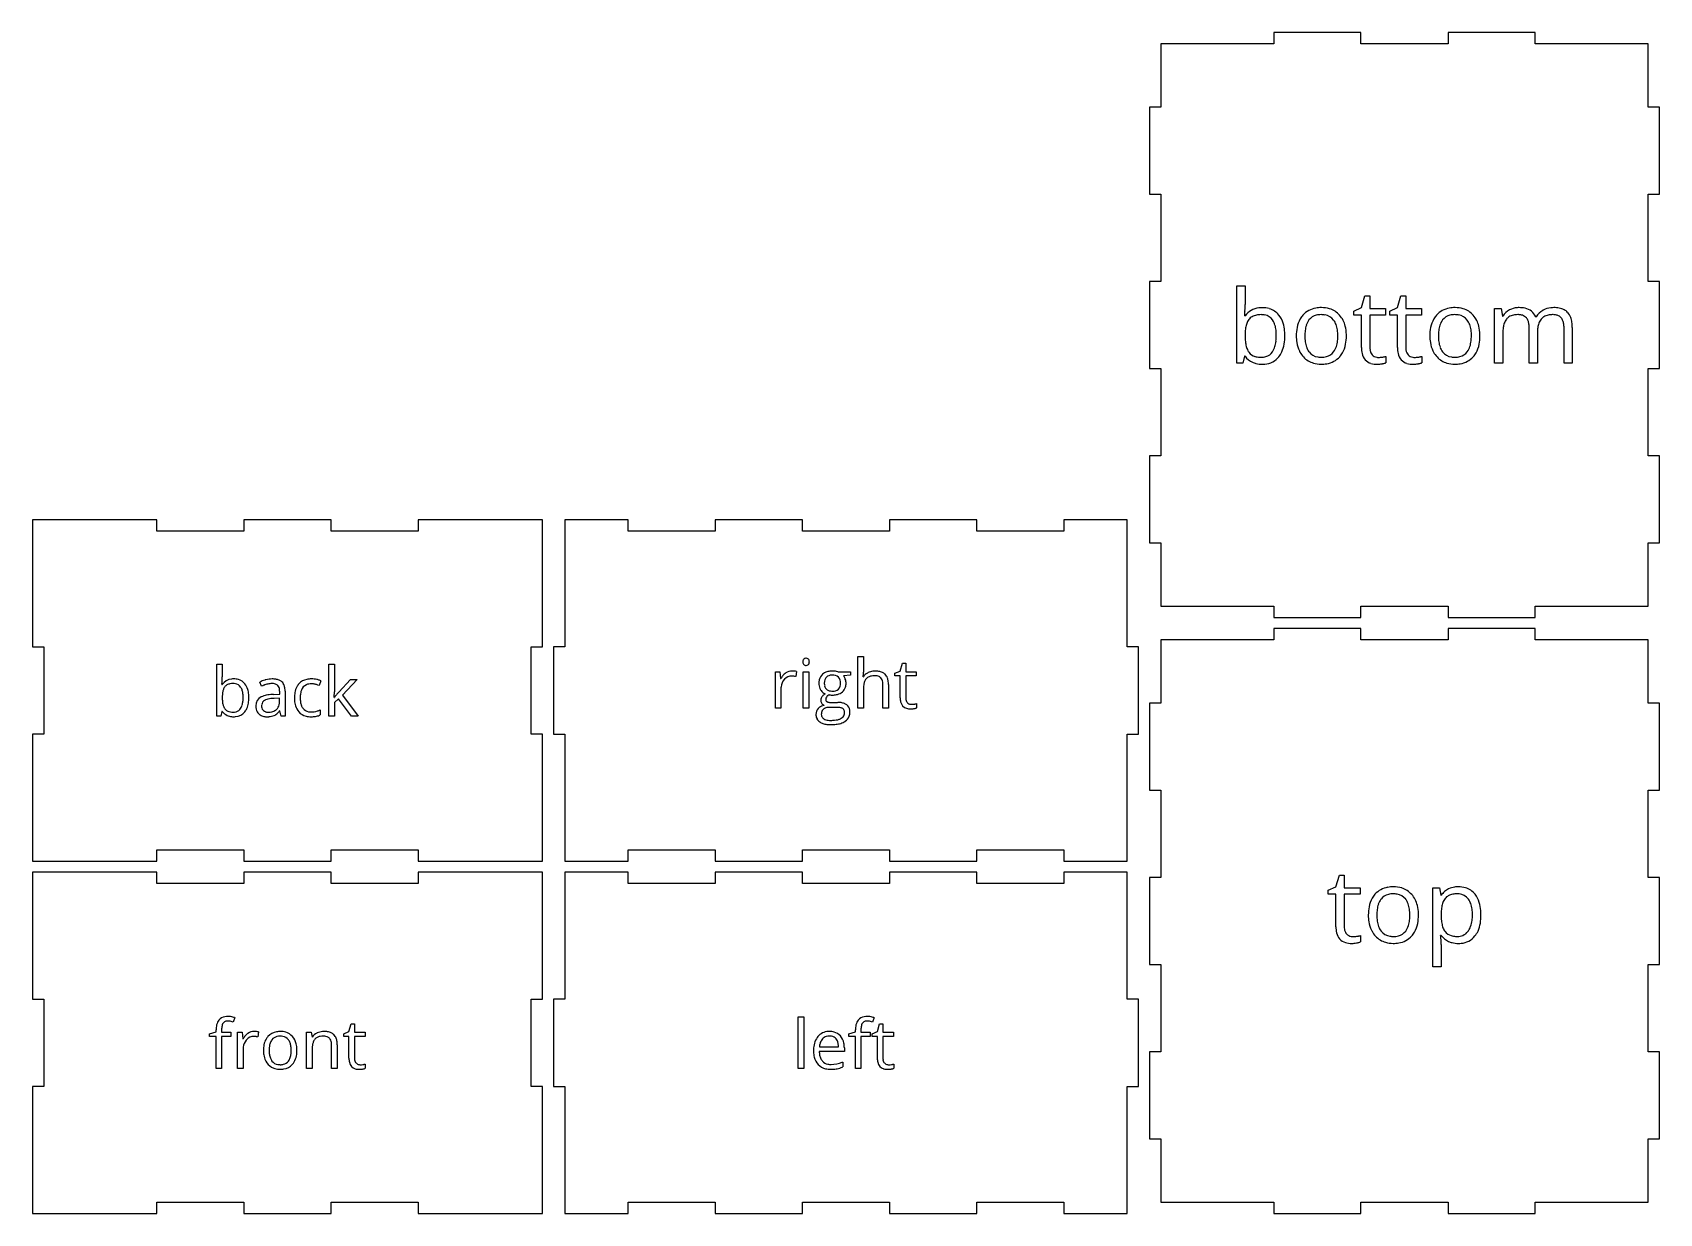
# Model space of a CAD drawing. Header units: millimetres. Extents: x 0 to 434, y 3 to 318.
import ezdxf

# ---------------------------------------------------------------- set-up
doc = ezdxf.new("R2010")
doc.units = ezdxf.units.MM

msp = doc.modelspace()

# ---------------------------------------------------------------- linework, layer by layer
at = {"layer": 'back_labelLayer'}
for p, q in [((49.13, 135.68), (49.13, 149.5)), ((49.13, 149.5), (50.61, 149.5)), ((50.61, 149.5), (50.61, 146.14)), ((79.07, 135.68), (79.07, 149.5)), ((79.07, 149.5), (80.53, 149.5)), ((80.53, 149.5), (80.53, 142.17)), ((50.54, 144.12), (50.61, 144.12)), ((61.1, 143.61), (60.65, 144.74)), ((76.9, 145.09), (76.45, 143.83)), ((81.69, 142.08), (84.84, 145.41)), ((86.59, 145.41), (82.65, 141.26)), ((84.84, 145.41), (86.59, 145.41)), ((64.28, 141.46), (65.93, 141.51)), ((65.89, 140.47), (64.42, 140.4)), ((65.89, 139.59), (65.89, 140.47)), ((65.93, 141.51), (65.93, 142.12)), ((67.37, 142.32), (67.37, 135.68)), ((80.46, 140.66), (80.53, 140.66)), ((81.64, 140.28), (80.53, 139.32)), ((80.53, 139.32), (80.53, 135.68)), ((85.08, 135.68), (81.64, 140.28)), ((82.65, 141.26), (86.87, 135.68)), ((50.19, 135.68), (49.13, 135.68)), ((50.5, 136.93), (50.19, 135.68)), ((50.61, 136.93), (50.5, 136.93)), ((65.98, 137.06), (65.91, 137.06)), ((66.28, 135.68), (65.98, 137.06)), ((67.37, 135.68), (66.28, 135.68)), ((76.76, 137.31), (76.76, 136)), ((80.53, 135.68), (79.07, 135.68)), ((86.87, 135.68), (85.08, 135.68))]:
    msp.add_line(p, q, dxfattribs=at)
for centre, radius, start, end in [((28.41, 145.83), 22.19, 355.7239, 358.1259), ((32.14, 145.57), 18.46, 355.4717, 355.6526), ((19.85, 146.12), 30.76, 358.1123, 0.0484), ((53.36, 142.2), 3.35, 95.1835, 145.1109), ((53.3, 141.97), 2.53, 143.3382, 161.256), ((52.83, 142.28), 1.96, 120.1403, 142.4249), ((53.11, 141.74), 2.56, 100.4469, 119.6701), ((53.42, 140.19), 4.15, 89.5731, 100.7324), ((53.65, 140.54), 5.04, 89.8743, 96.8145), ((53.47, 140.93), 3.41, 78.6781, 90.375), ((53.71, 141.07), 4.51, 74.2393, 90.5624), ((53.76, 142.16), 2.15, 35.5408, 79.8011), ((54.01, 142.16), 3.38, 38.5631, 74.067), ((53.52, 141.98), 2.45, 32.7034, 35.5243), ((52.86, 141.61), 3.21, 15.7779, 32.0151), ((53.24, 141.56), 4.35, 16.4709, 38.4075), ((63.88, 138.75), 6.8, 106.3568, 118.335), ((65.43, 134.73), 9.88, 112.2122, 115.9641), ((64.46, 137.17), 7.25, 103.6227, 112.432), ((64.17, 137.86), 7.74, 104.5163, 106.5489), ((63.96, 138.74), 6.83, 90.0714, 104.6521), ((63.9, 139.55), 4.8, 90.4485, 103.7666), ((63.87, 140.71), 3.64, 83.6507, 90.1753), ((63.98, 139.34), 6.23, 81.568, 90.3249), ((64.02, 141.94), 2.41, 70.5716, 83.9929), ((64.34, 142.79), 1.5, 42.7296, 71.038), ((64.34, 141.69), 3.86, 68.2274, 81.7494), ((64.2, 142.72), 1.65, 20.4094, 41.4479), ((63.3, 142.37), 2.62, 7.8273, 20.6042), ((64.84, 142.94), 2.51, 47.8683, 68.2934), ((64.93, 143.1), 2.34, 19.2331, 46.6741), ((63.57, 142.6), 3.78, 6.3379, 19.6815), ((75.17, 141.06), 5.26, 153.0875, 170.1051), ((74.1, 141.57), 4.07, 138.655, 152.6854), ((73.9, 141.72), 3.82, 101.4913, 138.3134), ((74.06, 141.78), 2.47, 114.4266, 161.6633), ((74.29, 141.01), 3.27, 88.7194, 112.5668), ((74.36, 139.8), 5.79, 89.5892, 102.1788), ((74.36, 141.02), 3.27, 87.675, 89.9748), ((74.39, 138.94), 6.66, 77.7703, 89.9475), ((74.31, 140.06), 4.23, 81.691, 87.5079), ((74.05, 138.21), 6.09, 77.2999, 81.7345), ((73.68, 136.51), 7.84, 74.7802, 77.4497), ((74.03, 137.73), 6.56, 68.3294, 74.8831), ((74.27, 138.24), 7.36, 74.6797, 77.9579), ((74.95, 140.71), 4.81, 70.0945, 74.7387), ((75.59, 142.48), 2.92, 63.5034, 70.1861), ((75.89, 143.1), 2.23, 62.9296, 63.1865), ((61.97, 140.56), 11.37, 177.6177, 180.0426), ((60.36, 140.52), 9.75, 179.7763, 185.7075), ((58.56, 140.74), 7.94, 171.0668, 177.8457), ((56.52, 140.12), 5.89, 185.5925, 194.2051), ((55.27, 141.27), 4.61, 160.8926, 171.2334), ((50.71, 140.19), 5.45, 343.4171, 353.6369), ((50.75, 140.98), 5.41, 6.1648, 16.0397), ((47.47, 140.61), 8.72, 359.7681, 6.3095), ((47.73, 140.54), 8.45, 353.4935, 0.2206), ((52.08, 139.99), 5.59, 335.8306, 350.8255), ((51.03, 140.87), 6.66, 5.1338, 16.7973), ((49.06, 140.5), 8.65, 350.6563, 0.338), ((48.24, 140.57), 9.47, 359.8779, 5.4093), ((62.11, 138.47), 2.55, 115.4905, 182.3568), ((63.39, 136.13), 5.22, 101.3568, 117.0799), ((62.69, 138.51), 1.57, 120.9734, 172.418), ((63.07, 137.93), 2.27, 113.5887, 121.6805), ((63.62, 136.62), 3.68, 102.7996, 113.2433), ((64.41, 131.33), 10.13, 92.4696, 101.7065), ((64.28, 133.8), 6.58, 96.3545, 102.9953), ((64.77, 129.58), 10.83, 91.8565, 96.4478), ((64.71, 127.06), 14.41, 91.7165, 92.9095), ((62.15, 139.55), 3.75, 346.9178, 0.2825), ((61.69, 142.14), 4.24, 359.6933, 8.0036), ((61.18, 139.59), 4.71, 359.8179, 359.9993), ((61.56, 142.34), 5.8, 359.8027, 6.6583), ((78.01, 140.54), 8.14, 169.8978, 180.3689), ((78.79, 140.47), 8.92, 179.9389, 183.9815), ((76.38, 140.26), 6.51, 183.5914, 196.354), ((79.55, 140.52), 8.15, 174.531, 180.1549), ((78.54, 140.46), 7.14, 179.7041, 188.0744), ((76.37, 140.88), 4.95, 160.1418, 175.1368), ((75.97, 140.09), 4.54, 187.9315, 200.3885), ((32.57, 144.02), 48.01, 356.033, 356.6442), ((20.87, 144.81), 59.73, 356.0201, 356.0555), ((51.6, 142.91), 28.94, 356.6325, 357.491), ((63.05, 142.4), 17.48, 357.5042, 358.3307), ((70.7, 142.19), 9.83, 358.2739, 359.8928), ((87.66, 135.61), 8.73, 142.3234, 144.7075), ((92.31, 132.03), 14.61, 140.4331, 142.3365), ((98.37, 127.04), 22.46, 139.2799, 140.4703), ((105.38, 121.01), 31.7, 138.3418, 139.2877), ((53.27, 138.83), 3.27, 215.585, 245.8362), ((54.05, 139.48), 3.34, 193.943, 208.0218), ((53.06, 138.97), 2.22, 208.5536, 217.5606), ((52.98, 138.94), 2.14, 218.169, 253.8047), ((53.51, 139.4), 3.89, 245.9802, 255.5456), ((53.37, 140.16), 3.43, 253.1383, 266.8483), ((53.64, 139.97), 4.47, 255.7755, 270.3185), ((53.48, 141.48), 4.74, 266.3776, 270.051), ((53.52, 139.67), 2.94, 269.3869, 285.8631), ((53.67, 140.5), 5, 269.9226, 275.5481), ((53.91, 139), 3.49, 274.064, 321.4081), ((53.74, 138.88), 2.12, 286.0163, 326.8497), ((52.68, 139.58), 3.39, 326.7105, 343.6662), ((53.4, 139.42), 4.15, 321.3162, 335.5436), ((63.27, 138.34), 3.71, 179.5457, 192.6949), ((62.02, 138.03), 2.42, 192.0828, 227.4521), ((62.09, 138.12), 2.54, 227.7689, 237.8051), ((62.3, 138.52), 2.99, 238.3273, 258.9184), ((63.43, 138.36), 2.33, 171.2122, 180.2059), ((63.21, 138.33), 2.11, 179.5266, 192.7788), ((62.5, 138.16), 1.37, 192.3264, 222.058), ((62.45, 138.13), 1.31, 222.5805, 229.2547), ((62.63, 138.36), 1.61, 229.7837, 254.2725), ((62.62, 140.02), 4.53, 258.672, 270.4047), ((62.86, 139.15), 2.44, 253.9397, 266.4534), ((62.66, 142.14), 6.64, 269.9539, 273.1491), ((62.94, 140.03), 3.32, 266.0783, 270.059), ((62.97, 140.78), 4.06, 269.5792, 282.0414), ((62.76, 140.52), 5.01, 272.9335, 281.4139), ((63.09, 138.94), 3.4, 281.2979, 293.7314), ((63.27, 139.46), 2.71, 281.7121, 306.4594), ((63.34, 138.3), 2.72, 294.3933, 304.7371), ((63.4, 139.25), 2.46, 306.9881, 313.8559), ((62.61, 139.32), 3.97, 304.8486, 314.8531), ((63.39, 139.24), 2.47, 314.1892, 347.427), ((61.11, 140.85), 6.12, 314.7445, 321.7072), ((74.24, 139.61), 4.27, 196.0167, 221.1349), ((73.81, 139.29), 3.74, 221.7976, 256.802), ((74.57, 139.57), 3.06, 200.4183, 216.6393), ((73.99, 139.15), 2.34, 216.9695, 261.3103), ((74.25, 141.01), 5.51, 256.4244, 270.489), ((74.25, 140.35), 3.57, 260.1359, 270.2692), ((74.24, 142.96), 6.18, 270.2659, 286.2891), ((74.31, 143.59), 8.09, 269.9655, 272.8643), ((74.43, 141.69), 6.19, 272.598, 282.1878), ((74.86, 139.74), 4.2, 282.0344, 296.9455), ((73.86, 144.36), 7.62, 286.0461, 292.3654)]:
    msp.add_arc(centre, radius, start, end, dxfattribs=at)
at = {"layer": 'back_outsideCutPath'}
for p, q in [((0, 188), (0, 154.12)), ((9.88, 188), (0, 188)), ((33.12, 188), (9.88, 188)), ((33.12, 185), (33.12, 188)), ((79.62, 188), (56.38, 188)), ((56.38, 188), (56.38, 185)), ((79.62, 185), (79.62, 188)), ((136, 188), (102.88, 188)), ((102.88, 188), (102.88, 185)), ((136, 177.38), (136, 188)), ((56.38, 185), (33.12, 185)), ((102.88, 185), (79.62, 185)), ((136, 154.12), (136, 177.38)), ((0, 154.12), (3, 154.12)), ((3, 154.12), (3, 130.88)), ((133, 130.88), (133, 154.12)), ((133, 154.12), (136, 154.12)), ((3, 130.88), (0, 130.88)), ((0, 130.88), (0, 107.62)), ((136, 130.88), (133, 130.88)), ((136, 97), (136, 130.88)), ((0, 107.62), (0, 97)), ((33.12, 97), (33.12, 100)), ((33.12, 100), (56.38, 100)), ((56.38, 100), (56.38, 97)), ((79.62, 97), (79.62, 100)), ((79.62, 100), (102.88, 100)), ((102.88, 100), (102.88, 97)), ((0, 97), (33.12, 97)), ((56.38, 97), (79.62, 97)), ((102.88, 97), (126.12, 97)), ((126.12, 97), (136, 97))]:
    msp.add_line(p, q, dxfattribs=at)
at = {"layer": 'bottom_labelLayer'}
for p, q in [((321.26, 229.8), (321.26, 250.47)), ((321.26, 250.47), (323.46, 250.47)), ((323.46, 250.47), (323.46, 245.45)), ((354.51, 244.62), (355.44, 247.73)), ((355.44, 247.73), (356.72, 247.73)), ((356.72, 247.73), (356.72, 244.36)), ((364.11, 244.62), (365.04, 247.73)), ((365.04, 247.73), (366.32, 247.73)), ((366.32, 247.73), (366.32, 244.36)), ((352.43, 243.71), (354.51, 244.62)), ((352.43, 242.64), (352.43, 243.71)), ((356.72, 244.36), (360.94, 244.36)), ((360.94, 244.36), (360.94, 242.64)), ((362.03, 243.71), (364.11, 244.62)), ((362.03, 242.64), (362.03, 243.71)), ((366.32, 244.36), (370.54, 244.36)), ((370.54, 244.36), (370.54, 242.64)), ((389.99, 229.8), (389.99, 244.36)), ((389.99, 244.36), (391.78, 244.36)), ((391.78, 244.36), (392.14, 242.36)), ((323.35, 242.42), (323.46, 242.42)), ((354.51, 242.64), (352.43, 242.64)), ((354.51, 233.98), (354.51, 242.64)), ((360.94, 242.64), (356.72, 242.64)), ((356.72, 242.64), (356.72, 234.08)), ((364.11, 242.64), (362.03, 242.64)), ((364.11, 233.98), (364.11, 242.64)), ((370.54, 242.64), (366.32, 242.64)), ((366.32, 242.64), (366.32, 234.08)), ((392.14, 242.36), (392.24, 242.36)), ((399.26, 229.8), (399.26, 239.27)), ((401.01, 242.15), (401.12, 242.15)), ((408.54, 229.8), (408.54, 239.27)), ((410.74, 239.3), (410.74, 229.8)), ((392.19, 237.44), (392.19, 229.8)), ((401.46, 237.93), (401.46, 229.8)), ((323.3, 231.67), (322.84, 229.8)), ((323.46, 231.67), (323.3, 231.67)), ((361.05, 231.62), (361.05, 229.93)), ((370.65, 231.62), (370.65, 229.93)), ((322.84, 229.8), (321.26, 229.8)), ((392.19, 229.8), (389.99, 229.8)), ((401.46, 229.8), (399.26, 229.8)), ((410.74, 229.8), (408.54, 229.8))]:
    msp.add_line(p, q, dxfattribs=at)
for centre, radius, start, end in [((290.29, 244.98), 33.17, 355.7239, 358.1259), ((277.49, 245.41), 45.97, 358.1123, 0.0484), ((327.57, 239.55), 5.01, 95.1835, 145.1109), ((328.01, 237.07), 7.53, 89.8743, 96.8145), ((328.09, 237.86), 6.74, 74.2393, 90.5624), ((328.54, 239.49), 5.04, 38.5631, 74.067), ((343.23, 238.73), 5.83, 99.1759, 137.9833), ((343.79, 236.06), 8.56, 89.7326, 100.076), ((343.91, 237.21), 7.41, 73.5223, 90.5692), ((344.34, 238.79), 5.77, 41.1446, 73.2134), ((378.86, 238.73), 5.83, 99.1759, 137.9833), ((379.43, 236.06), 8.56, 89.7326, 100.076), ((379.54, 237.21), 7.41, 73.5223, 90.5692), ((379.98, 238.79), 5.77, 41.1446, 73.2134), ((395.98, 240.17), 4.33, 117.121, 149.5424), ((396.42, 239.38), 5.23, 93.8343, 117.5072), ((396.54, 238.3), 6.32, 89.9662, 94.2832), ((396.62, 237.4), 7.22, 77.5572, 90.5513), ((397.29, 240.29), 4.26, 52.7027, 78.0054), ((397.52, 240.73), 3.76, 22.2098, 51.4971), ((405.11, 239.86), 4.6, 119.4042, 150.1829), ((405.62, 239.09), 5.53, 118.2583, 120.063), ((405.62, 239.03), 5.58, 95.8635, 117.9693), ((405.81, 237.66), 6.96, 89.9197, 96.2618), ((405.87, 236.96), 7.66, 79.9361, 90.3804), ((406.38, 239.72), 4.85, 62.9723, 80.1665), ((406.91, 240.82), 3.63, 44.229, 62.6229), ((406.75, 240.75), 3.8, 19.5612, 43.3161), ((295.85, 244.6), 27.59, 355.4718, 355.6526), ((335.34, 237.36), 11.87, 171.0668, 177.8457), ((330.43, 238.16), 6.9, 160.8926, 171.2334), ((327.48, 239.2), 3.77, 143.3382, 161.256), ((326.78, 239.67), 2.93, 120.1403, 142.4249), ((327.21, 238.87), 3.83, 100.447, 119.6701), ((327.66, 236.55), 6.2, 89.5731, 100.7324), ((327.74, 237.65), 5.1, 78.6781, 90.3749), ((328.18, 239.49), 3.22, 35.5408, 79.8011), ((327.81, 239.23), 3.66, 32.7034, 35.5242), ((326.83, 238.67), 4.79, 15.7779, 32.0151), ((323.67, 237.73), 8.09, 6.1649, 16.0396), ((327.39, 238.6), 6.5, 16.4709, 38.4075), ((324.09, 237.56), 9.96, 5.1339, 16.7973), ((348.56, 237.17), 11.45, 169.2443, 180.3881), ((344.67, 237.94), 7.48, 150.7111, 169.4696), ((343.43, 238.57), 6.09, 138.176, 150.2287), ((346.84, 237.68), 7.4, 162.0653, 173.1675), ((344.14, 238.58), 4.56, 142.9026, 162.375), ((343.28, 239.18), 3.51, 103.4685, 142.3119), ((343.72, 237.5), 5.25, 89.4806, 103.8805), ((343.8, 237.19), 5.56, 79.3454, 90.3175), ((344.22, 239.08), 3.63, 37.9578, 80.4006), ((343.48, 238.55), 4.54, 20.0257, 37.435), ((341.23, 237.73), 6.93, 7.744, 20.069), ((343.51, 238.08), 6.87, 13.5014, 41.0703), ((340.31, 237.24), 10.18, 1.1277, 13.88), ((384.19, 237.17), 11.45, 169.2443, 180.3881), ((380.31, 237.94), 7.48, 150.7111, 169.4696), ((379.07, 238.57), 6.09, 138.176, 150.2287), ((382.47, 237.68), 7.4, 162.0653, 173.1675), ((379.77, 238.58), 4.56, 142.9026, 162.375), ((378.91, 239.18), 3.51, 103.4685, 142.3119), ((379.35, 237.5), 5.25, 89.4806, 103.8805), ((379.43, 237.19), 5.56, 79.3454, 90.3175), ((379.85, 239.08), 3.63, 37.9578, 80.4006), ((379.11, 238.55), 4.54, 20.0257, 37.435), ((376.87, 237.73), 6.93, 7.744, 20.069), ((379.15, 238.08), 6.87, 13.5014, 41.0703), ((375.94, 237.24), 10.18, 1.1277, 13.88), ((403.27, 237.63), 11.08, 171.3042, 178.3502), ((398.81, 238.33), 6.56, 161.0234, 171.4469), ((396.11, 239.29), 3.7, 143.077, 161.3914), ((395.44, 239.74), 2.89, 123.702, 142.3022), ((395.73, 239.24), 3.46, 101.1546, 123.0656), ((396.15, 237.27), 5.48, 89.5573, 101.4832), ((396.2, 237.59), 5.16, 85.5238, 90.0793), ((396.34, 239.09), 3.66, 72.3601, 85.9562), ((396.77, 240.36), 2.31, 41.0611, 72.8994), ((396.47, 240.17), 2.66, 20.7071, 40.0218), ((395.15, 239.66), 4.08, 7.9865, 20.795), ((392.75, 239.3), 6.5, 359.6948, 8.1471), ((411.15, 237.98), 9.69, 172.3776, 180.183), ((407.48, 238.49), 5.98, 160.8732, 172.5272), ((405.27, 239.27), 3.64, 140.9765, 161.1699), ((404.69, 239.7), 2.92, 122.3597, 140.2884), ((405.01, 239.12), 3.58, 101.0032, 121.7841), ((405.44, 237.08), 5.67, 89.5621, 101.2962), ((405.49, 237.63), 5.12, 85.8145, 90.0685), ((405.63, 239.08), 3.66, 72.6396, 86.2568), ((406.05, 240.36), 2.32, 41.0408, 73.1793), ((405.76, 240.17), 2.66, 20.7071, 40.0218), ((404.43, 239.66), 4.08, 7.9865, 20.795), ((402.04, 239.3), 6.5, 359.6948, 8.1471), ((404.45, 239.88), 6.26, 7.5042, 19.9645), ((400.63, 239.35), 10.11, 359.7107, 7.6907), ((340.45, 237.1), 16.99, 177.6177, 180.0425), ((338.04, 237.03), 14.58, 179.7763, 185.7075), ((332.29, 236.44), 8.8, 185.5925, 194.2051), ((323.61, 236.54), 8.15, 343.4171, 353.6369), ((318.76, 237.17), 13.03, 359.7681, 6.3095), ((319.15, 237.07), 12.63, 353.4935, 0.2205), ((325.65, 236.25), 8.36, 335.8306, 350.8255), ((321.15, 237.02), 12.93, 350.6563, 0.338), ((319.92, 237.12), 14.15, 359.8779, 5.4094), ((348.14, 237.05), 11.03, 179.7745, 189.0933), ((345.31, 236.57), 8.16, 188.9102, 205.3171), ((351.05, 237.14), 11.65, 173.0086, 180.2464), ((350.56, 237.03), 11.16, 179.706, 187.9161), ((346.47, 236.45), 7.03, 187.7639, 200.0977), ((340.59, 236.57), 7.58, 342.3616, 353.7537), ((337.2, 237.15), 11, 359.7076, 7.8973), ((336.59, 237.05), 11.61, 353.5363, 0.2014), ((342.93, 236.25), 7.48, 330.2507, 349.4116), ((339.1, 237.01), 11.39, 349.1762, 0.3863), ((337.55, 237.09), 12.94, 359.9919, 1.5419), ((383.78, 237.05), 11.03, 179.7745, 189.0933), ((380.94, 236.57), 8.16, 188.9102, 205.3171), ((386.68, 237.14), 11.65, 173.0086, 180.2464), ((386.2, 237.03), 11.16, 179.706, 187.9161), ((382.1, 236.45), 7.03, 187.7639, 200.0977), ((376.22, 236.57), 7.58, 342.3616, 353.7537), ((372.84, 237.15), 11, 359.7076, 7.8973), ((372.22, 237.05), 11.61, 353.5363, 0.2014), ((378.57, 236.25), 7.48, 330.2507, 349.4116), ((374.73, 237.01), 11.39, 349.1762, 0.3863), ((373.18, 237.09), 12.94, 359.9919, 1.5419), ((407.54, 237.44), 15.35, 178.0976, 180.0253), ((413.76, 237.93), 12.3, 179.8946, 180.0001), ((327.43, 234.51), 4.88, 215.585, 245.8362), ((328.61, 235.49), 5, 193.943, 208.0218), ((327.12, 234.73), 3.33, 208.5537, 217.5605), ((327, 234.68), 3.2, 218.169, 253.8047), ((327.8, 235.37), 5.82, 245.9802, 255.5456), ((327.59, 236.51), 5.12, 253.1382, 266.8483), ((327.76, 238.47), 7.09, 266.3776, 270.0511), ((327.81, 235.78), 4.4, 269.3869, 285.8631), ((328.39, 234.78), 5.22, 274.064, 321.4081), ((328.14, 234.6), 3.17, 286.0163, 326.8497), ((326.56, 235.64), 5.06, 326.7105, 343.6662), ((327.63, 235.39), 6.2, 321.3161, 335.5436), ((344.47, 236.22), 7.25, 205.656, 208.4462), ((343.38, 235.55), 5.97, 207.7947, 238.6758), ((344.21, 235.62), 4.63, 200.0846, 216.9132), ((343.45, 235.7), 6.14, 238.8116, 253.2428), ((343.39, 235.03), 3.61, 217.301, 261.7099), ((343.77, 236.86), 5.48, 260.5033, 270.2477), ((343.84, 236.5), 5.12, 269.4482, 284.7256), ((344.25, 235), 3.56, 284.5662, 322.6334), ((344.33, 235.47), 5.88, 278.8959, 317.9979), ((343.3, 235.68), 4.73, 323.0089, 342.6391), ((344.11, 235.64), 6.15, 318.144, 329.7566), ((361.44, 233.91), 6.93, 179.3551, 192.8478), ((357.96, 232.97), 3.33, 190.3818, 253.8772), ((361.16, 234.05), 4.44, 179.6417, 189.7506), ((359.59, 233.77), 2.85, 189.5479, 205.7874), ((358.94, 233.47), 2.14, 206.1295, 221.4084), ((358.87, 233.42), 2.05, 221.5949, 262.3505), ((359.04, 234.3), 2.95, 261.3266, 270.1913), ((359.07, 238.59), 7.24, 269.8804, 278.3028), ((359.14, 238.03), 6.67, 278.4155, 279.008), ((358.33, 243.22), 11.93, 278.9589, 280.5105), ((359.1, 239.07), 7.7, 280.4848, 282.6268), ((359.78, 236.05), 4.61, 282.5877, 285.5795), ((360.12, 234.8), 3.31, 285.7237, 286.2565), ((371.04, 233.91), 6.93, 179.3551, 192.8478), ((367.57, 232.97), 3.33, 190.3818, 253.8772), ((370.76, 234.05), 4.44, 179.6417, 189.7506), ((369.19, 233.77), 2.85, 189.5479, 205.7874), ((368.55, 233.47), 2.14, 206.1295, 221.4084), ((368.47, 233.42), 2.05, 221.5949, 262.3505), ((368.65, 234.3), 2.95, 261.3266, 270.1913), ((368.67, 238.59), 7.24, 269.8804, 278.3028), ((368.74, 238.03), 6.67, 278.4155, 279.008), ((367.93, 243.22), 11.93, 278.9589, 280.5105), ((368.7, 239.07), 7.7, 280.4848, 282.6268), ((369.38, 236.05), 4.61, 282.5877, 285.5795), ((369.72, 234.8), 3.31, 285.7237, 286.2565), ((380.1, 236.22), 7.25, 205.656, 208.4462), ((379.01, 235.55), 5.97, 207.7947, 238.6758), ((379.84, 235.62), 4.63, 200.0846, 216.9132), ((379.09, 235.7), 6.14, 238.8116, 253.2428), ((379.02, 235.03), 3.61, 217.301, 261.7099), ((379.4, 236.86), 5.48, 260.5033, 270.2477), ((379.48, 236.5), 5.12, 269.4482, 284.7256), ((379.88, 235), 3.56, 284.5662, 322.6334), ((379.96, 235.47), 5.88, 278.8959, 317.9979), ((378.93, 235.68), 4.73, 323.0089, 342.6391), ((379.75, 235.64), 6.15, 318.144, 329.7566), ((327.99, 236.22), 6.69, 255.7755, 270.3185), ((328.04, 237.01), 7.48, 269.9226, 275.5482), ((343.69, 236.61), 7.08, 253.5437, 270.4182), ((343.78, 238.1), 8.56, 269.7503, 279.8033), ((358.65, 235.29), 5.76, 253.7848, 270.8853), ((358.73, 235.18), 5.65, 270.003, 270.7606), ((358.7, 236.41), 6.87, 270.8933, 275.5484), ((358.45, 239.08), 9.56, 275.526, 279.294), ((358.67, 237.79), 8.24, 279.1862, 280.1144), ((359.04, 235.78), 6.21, 280.0069, 283.3736), ((359.6, 233.48), 3.84, 283.307, 288.1197), ((360.12, 231.89), 2.17, 287.9889, 295.3048), ((368.25, 235.29), 5.76, 253.7848, 270.8853), ((368.34, 235.18), 5.65, 270.003, 270.7606), ((368.3, 236.41), 6.87, 270.8933, 275.5484), ((368.05, 239.08), 9.56, 275.526, 279.294), ((368.28, 237.79), 8.24, 279.1862, 280.1144), ((368.65, 235.78), 6.21, 280.0069, 283.3736), ((369.2, 233.48), 3.84, 283.307, 288.1197), ((369.72, 231.89), 2.17, 287.9889, 295.3048), ((379.32, 236.61), 7.08, 253.5437, 270.4182), ((379.41, 238.1), 8.56, 269.7503, 279.8033)]:
    msp.add_arc(centre, radius, start, end, dxfattribs=at)
at = {"layer": 'bottom_outsideCutPath'}
for p, q in [((354.38, 318), (331.12, 318)), ((331.12, 318), (331.12, 315)), ((354.38, 315), (354.38, 318)), ((400.88, 318), (377.62, 318)), ((377.62, 318), (377.62, 315)), ((400.88, 315), (400.88, 318)), ((301, 315), (301, 298.12)), ((307.88, 315), (301, 315)), ((331.12, 315), (307.88, 315)), ((377.62, 315), (354.38, 315)), ((431, 315), (400.88, 315)), ((431, 298.12), (431, 315)), ((301, 298.12), (298, 298.12)), ((298, 298.12), (298, 274.88)), ((434, 298.12), (431, 298.12)), ((434, 274.88), (434, 298.12)), ((298, 274.88), (301, 274.88)), ((301, 274.88), (301, 251.62)), ((431, 251.62), (431, 274.88)), ((431, 274.88), (434, 274.88)), ((301, 251.62), (298, 251.62)), ((298, 251.62), (298, 228.38)), ((434, 251.62), (431, 251.62)), ((434, 228.38), (434, 251.62)), ((298, 228.38), (301, 228.38)), ((301, 228.38), (301, 205.12)), ((431, 205.12), (431, 228.38)), ((431, 228.38), (434, 228.38)), ((301, 205.12), (298, 205.12)), ((298, 205.12), (298, 181.88)), ((434, 205.12), (431, 205.12)), ((434, 181.88), (434, 205.12)), ((298, 181.88), (301, 181.88)), ((301, 181.88), (301, 165)), ((431, 165), (431, 181.88)), ((431, 181.88), (434, 181.88)), ((301, 165), (331.12, 165)), ((331.12, 165), (331.12, 162)), ((354.38, 162), (354.38, 165)), ((354.38, 165), (377.62, 165)), ((377.62, 165), (377.62, 162)), ((400.88, 162), (400.88, 165)), ((400.88, 165), (424.12, 165)), ((424.12, 165), (431, 165)), ((331.12, 162), (354.38, 162)), ((377.62, 162), (400.88, 162))]:
    msp.add_line(p, q, dxfattribs=at)
at = {"layer": 'front_labelLayer'}
for p, q in [((53.92, 55.24), (53.54, 54.06)), ((84.4, 51.54), (85.02, 53.62)), ((85.02, 53.62), (85.88, 53.62)), ((85.88, 53.62), (85.88, 51.37)), ((47.23, 50.89), (48.97, 51.42)), ((47.23, 50.22), (47.23, 50.89)), ((48.97, 50.22), (47.23, 50.22)), ((48.97, 51.42), (48.97, 51.96)), ((48.97, 41.63), (48.97, 50.22)), ((50.44, 52), (50.44, 51.37)), ((50.44, 51.37), (52.92, 51.37)), ((52.92, 50.22), (50.44, 50.22)), ((50.44, 50.22), (50.44, 41.63)), ((52.92, 51.37), (52.92, 50.22)), ((54.7, 41.63), (54.7, 51.37)), ((54.7, 51.37), (55.92, 51.37)), ((55.92, 51.37), (56.09, 49.56)), ((56.09, 49.56), (56.16, 49.56)), ((60.31, 51.44), (60.1, 50.07)), ((73.12, 41.63), (73.12, 51.37)), ((73.12, 51.37), (74.32, 51.37)), ((74.32, 51.37), (74.56, 50.03)), ((74.56, 50.03), (74.63, 50.03)), ((79.79, 41.63), (79.79, 47.93)), ((81.26, 47.98), (81.26, 41.63)), ((83.01, 50.93), (84.4, 51.54)), ((83.01, 50.22), (83.01, 50.93)), ((84.4, 50.22), (83.01, 50.22)), ((84.4, 44.43), (84.4, 50.22)), ((85.88, 51.37), (88.7, 51.37)), ((88.7, 50.22), (85.88, 50.22)), ((85.88, 50.22), (85.88, 44.49)), ((88.7, 51.37), (88.7, 50.22)), ((56.18, 46.85), (56.18, 41.63)), ((74.6, 46.74), (74.6, 41.63)), ((50.44, 41.63), (48.97, 41.63)), ((56.18, 41.63), (54.7, 41.63)), ((74.6, 41.63), (73.12, 41.63)), ((81.26, 41.63), (79.79, 41.63)), ((88.77, 42.84), (88.77, 41.72))]:
    msp.add_line(p, q, dxfattribs=at)
for centre, radius, start, end in [((54.95, 52.03), 5.98, 167.5776, 180.6587), ((52.14, 52.69), 3.09, 141.7434, 168.2322), ((51.68, 52.92), 2.59, 98.2551, 139.6203), ((57.41, 52), 6.97, 178.1973, 180.0232), ((55.5, 52.08), 5.06, 171.6527, 178.4384), ((53.48, 52.38), 3.01, 161.8437, 171.7847), ((52.24, 52.8), 1.71, 145.0689, 162.1802), ((51.88, 53.03), 1.28, 102.7677, 144.338), ((52.08, 51.07), 4.48, 89.6697, 99.9314), ((52.06, 52.34), 1.99, 89.4859, 103.4198), ((52.07, 51.16), 3.17, 83.0761, 89.7927), ((52.08, 50.8), 4.75, 81.5641, 89.7018), ((51.87, 49.6), 4.74, 76.5184, 83.0217), ((51.75, 48.47), 7.1, 75.974, 81.6565), ((51.32, 47.25), 7.16, 71.9613, 76.5918), ((51.17, 46.09), 9.55, 73.2964, 76.0946), ((60.5, 47.12), 4.98, 139.4139, 150.6033), ((59.56, 47.03), 3.37, 138.9576, 174.5422), ((59.61, 47.88), 3.81, 124.2321, 139.4161), ((59.65, 46.94), 3.5, 135.6208, 138.8378), ((59.02, 47.65), 2.56, 89.6335, 137.0881), ((59.13, 48.6), 2.94, 89.6797, 124.4406), ((59.04, 46.74), 3.46, 87.3436, 89.9659), ((59.16, 44.77), 6.77, 84.9923, 90.1281), ((58.97, 45.68), 4.53, 81.5885, 87.1916), ((58.69, 43.72), 6.5, 77.4454, 81.636), ((59.32, 46.59), 4.94, 78.4892, 85.0266), ((69.25, 46.56), 7.66, 169.2443, 180.3881), ((66.65, 47.07), 5.01, 150.7111, 169.4695), ((65.82, 47.5), 4.08, 138.1759, 150.2288), ((65.68, 47.6), 3.9, 99.1759, 137.9833), ((68.09, 46.9), 4.95, 162.0653, 173.1675), ((66.29, 47.5), 3.05, 142.9026, 162.375), ((65.71, 47.9), 2.35, 103.4685, 142.3119), ((66.06, 45.81), 5.73, 89.7326, 100.076), ((66.01, 46.78), 3.51, 89.4806, 103.8805), ((66.06, 46.57), 3.72, 79.3454, 90.3175), ((66.13, 46.59), 4.96, 73.5223, 90.5692), ((66.34, 47.83), 2.43, 37.9578, 80.4006), ((66.42, 47.64), 3.86, 41.1446, 73.2134), ((65.85, 47.48), 3.04, 20.0257, 37.4351), ((64.34, 46.93), 4.64, 7.744, 20.069), ((65.87, 47.17), 4.59, 13.5014, 41.0703), ((63.73, 46.61), 6.81, 1.1277, 13.88), ((81.57, 46.85), 6.97, 171.1766, 178.3218), ((77.16, 48.43), 2.99, 116.9443, 147.6526), ((78.84, 47.29), 4.2, 159.9534, 171.3801), ((77.16, 47.92), 2.41, 140.1519, 160.3146), ((76.88, 48.11), 2.08, 118.544, 139.1927), ((77.47, 47.91), 3.59, 115.8073, 117.6066), ((77.2, 47.48), 2.78, 100.1177, 118.1603), ((77.63, 47.54), 3.99, 94.3227, 115.5454), ((77.52, 45.83), 4.46, 89.5933, 100.3718), ((77.72, 46.71), 4.83, 89.9579, 94.7109), ((77.56, 46.38), 3.91, 84.0198, 90.151), ((77.76, 45.72), 5.82, 80.5585, 90.3538), ((77.71, 47.64), 2.64, 71.0828, 84.3691), ((78.04, 48.56), 1.66, 43.3791, 71.5386), ((78.13, 47.83), 3.68, 65.1094, 80.7638), ((77.95, 48.52), 1.75, 22.7024, 42.342), ((77.16, 48.2), 2.61, 8.4931, 22.658), ((78.55, 48.77), 2.65, 46.5584, 64.8783), ((75.62, 47.95), 4.17, 359.6714, 8.6878), ((78.59, 48.87), 2.56, 19.3849, 45.5997), ((77.11, 48.31), 4.14, 6.9634, 19.8363), ((74.83, 48.01), 6.44, 359.7631, 7.2116), ((60.65, 46.86), 4.48, 173.6908, 180.0883), ((68.97, 46.48), 7.38, 179.7745, 189.0933), ((67.07, 46.16), 5.46, 188.9102, 205.3172), ((66.51, 45.92), 4.85, 205.656, 208.4461), ((65.78, 45.47), 3.99, 207.7947, 238.6758), ((70.91, 46.54), 7.8, 173.0086, 180.2464), ((70.59, 46.47), 7.47, 179.706, 187.9161), ((67.85, 46.07), 4.7, 187.7639, 200.0977), ((66.34, 45.52), 3.09, 200.0846, 216.9132), ((65.79, 45.13), 2.42, 217.301, 261.7099), ((66.36, 45.1), 2.38, 284.5662, 322.6334), ((65.73, 45.56), 3.17, 323.0089, 342.639), ((63.91, 46.16), 5.08, 342.3616, 353.7538), ((61.65, 46.54), 7.36, 359.7076, 7.8973), ((61.24, 46.48), 7.77, 353.5363, 0.2014), ((66.27, 45.53), 4.12, 318.144, 329.7566), ((65.48, 45.94), 5, 330.2507, 349.4117), ((62.92, 46.45), 7.62, 349.1762, 0.3863), ((61.88, 46.51), 8.66, 359.9919, 1.542), ((84.05, 46.74), 9.45, 178.0811, 180.0236), ((89.04, 44.37), 4.64, 179.3551, 192.8478), ((88.85, 44.47), 2.97, 179.6417, 189.7506), ((87.8, 44.28), 1.91, 189.5479, 205.7874), ((87.37, 44.08), 1.43, 206.1295, 221.4084), ((65.83, 45.58), 4.11, 238.8115, 253.2428), ((65.99, 46.19), 4.74, 253.5437, 270.4182), ((66.04, 46.35), 3.66, 260.5033, 270.2477), ((66.05, 47.18), 5.73, 269.7503, 279.8033), ((66.09, 46.11), 3.43, 269.4482, 284.7256), ((66.41, 45.42), 3.93, 278.8959, 317.9979), ((86.71, 43.74), 2.23, 190.3818, 253.8772), ((87.17, 45.3), 3.85, 253.7848, 270.8853), ((87.32, 44.05), 1.37, 221.5949, 262.3505), ((87.43, 44.64), 1.97, 261.3266, 270.1913), ((87.23, 45.23), 3.78, 270.0029, 270.7605), ((87.2, 46.05), 4.6, 270.8933, 275.5484), ((87.45, 47.51), 4.84, 269.8804, 278.3028), ((87.03, 47.83), 6.39, 275.526, 279.2939), ((87.19, 46.97), 5.52, 279.1864, 280.1142), ((87.5, 47.13), 4.47, 278.4155, 279.008), ((87.43, 45.63), 4.15, 280.0069, 283.3736), ((86.95, 50.61), 7.98, 278.9589, 280.5105), ((87.8, 44.09), 2.57, 283.3069, 288.1198), ((87.47, 47.83), 5.15, 280.4847, 282.6268), ((87.92, 45.81), 3.08, 282.5877, 285.5794), ((88.15, 43.03), 1.45, 287.9889, 295.3048), ((88.15, 44.96), 2.21, 285.723, 286.2571)]:
    msp.add_arc(centre, radius, start, end, dxfattribs=at)
at = {"layer": 'front_outsideCutPath'}
for p, q in [((0, 94), (0, 60.12)), ((9.88, 94), (0, 94)), ((33.12, 94), (9.88, 94)), ((33.12, 91), (33.12, 94)), ((79.62, 94), (56.38, 94)), ((56.38, 94), (56.38, 91)), ((79.62, 91), (79.62, 94)), ((136, 94), (102.88, 94)), ((102.88, 94), (102.88, 91)), ((136, 83.38), (136, 94)), ((56.38, 91), (33.12, 91)), ((102.88, 91), (79.62, 91)), ((136, 60.12), (136, 83.38)), ((0, 60.12), (3, 60.12)), ((3, 60.12), (3, 36.88)), ((133, 36.88), (133, 60.12)), ((133, 60.12), (136, 60.12)), ((3, 36.88), (0, 36.88)), ((0, 36.88), (0, 13.62)), ((136, 36.88), (133, 36.88)), ((136, 3), (136, 36.88)), ((0, 13.62), (0, 3)), ((33.12, 3), (33.12, 6)), ((33.12, 6), (56.38, 6)), ((56.38, 6), (56.38, 3)), ((79.62, 3), (79.62, 6)), ((79.62, 6), (102.88, 6)), ((102.88, 6), (102.88, 3)), ((0, 3), (33.12, 3)), ((56.38, 3), (79.62, 3)), ((102.88, 3), (126.12, 3)), ((126.12, 3), (136, 3))]:
    msp.add_line(p, q, dxfattribs=at)
at = {"layer": 'left_labelLayer'}
for p, q in [((204.27, 41.63), (204.27, 55.45)), ((204.27, 55.45), (205.74, 55.45)), ((205.74, 55.45), (205.74, 41.63)), ((224.47, 55.24), (224.09, 54.06)), ((225.36, 51.54), (225.98, 53.62)), ((225.98, 53.62), (226.83, 53.62)), ((226.83, 53.62), (226.83, 51.37)), ((217.78, 50.89), (219.52, 51.42)), ((217.78, 50.22), (217.78, 50.89)), ((219.52, 50.22), (217.78, 50.22)), ((219.52, 51.42), (219.52, 51.96)), ((219.52, 41.63), (219.52, 50.22)), ((220.99, 52), (220.99, 51.37)), ((220.99, 51.37), (223.47, 51.37)), ((223.47, 50.22), (220.99, 50.22)), ((220.99, 50.22), (220.99, 41.63)), ((223.47, 51.37), (223.47, 50.22)), ((223.96, 50.93), (225.36, 51.54)), ((223.96, 50.22), (223.96, 50.93)), ((225.36, 50.22), (223.96, 50.22)), ((225.36, 44.43), (225.36, 50.22)), ((226.83, 51.37), (229.66, 51.37)), ((229.66, 50.22), (226.83, 50.22)), ((226.83, 50.22), (226.83, 44.49)), ((229.66, 51.37), (229.66, 50.22)), ((216.57, 46.23), (209.86, 46.23)), ((209.9, 47.43), (214.99, 47.43)), ((216.57, 47.16), (216.57, 46.23)), ((205.74, 41.63), (204.27, 41.63)), ((216.15, 43.39), (216.15, 42.08)), ((220.99, 41.63), (219.52, 41.63)), ((229.73, 42.84), (229.73, 41.72))]:
    msp.add_line(p, q, dxfattribs=at)
for centre, radius, start, end in [((225.5, 52.03), 5.98, 167.5776, 180.6587), ((222.69, 52.69), 3.09, 141.7434, 168.2322), ((222.23, 52.92), 2.59, 98.2551, 139.6203), ((227.96, 52), 6.97, 178.1973, 180.0232), ((226.05, 52.08), 5.06, 171.6527, 178.4384), ((224.03, 52.38), 3.01, 161.8437, 171.7847), ((222.79, 52.8), 1.71, 145.0689, 162.1802), ((222.43, 53.03), 1.28, 102.7677, 144.338), ((222.63, 51.07), 4.48, 89.6697, 99.9314), ((222.61, 52.34), 1.99, 89.4859, 103.4198), ((222.62, 51.16), 3.17, 83.0761, 89.7927), ((222.63, 50.8), 4.75, 81.5641, 89.7018), ((222.42, 49.6), 4.74, 76.5184, 83.0217), ((222.3, 48.47), 7.1, 75.974, 81.6565), ((221.87, 47.25), 7.16, 71.9613, 76.5918), ((221.72, 46.09), 9.55, 73.2964, 76.0946), ((216.08, 46.47), 7.75, 168.9539, 180.3843), ((213.55, 46.98), 5.16, 149.4071, 169.1854), ((212.84, 47.36), 4.37, 140.1056, 148.9067), ((212.41, 47.76), 3.78, 92.4763, 140.5386), ((214.18, 47.12), 4.29, 160.3353, 172.5315), ((212.89, 47.6), 2.91, 138.0995, 160.5866), ((212.38, 48.04), 2.25, 106.4657, 137.9176), ((212.56, 47.4), 2.91, 89.4422, 106.209), ((212.6, 46.33), 5.21, 89.9638, 93.9176), ((212.6, 47.28), 3.03, 79.6469, 90.291), ((212.65, 47.05), 4.49, 74.2126, 90.545), ((212.82, 48.27), 2.02, 40.0823, 80.6243), ((212.93, 48.09), 3.42, 41.2065, 74.0233), ((212.61, 48.11), 2.28, 23.4821, 39.7072), ((211.76, 47.75), 3.21, 8.7342, 23.2772), ((209.96, 47.46), 5.03, 359.6745, 8.9225), ((212.4, 47.63), 4.12, 11.5994, 41.1496), ((210.56, 47.2), 6, 359.6148, 12.0336), ((216.76, 46.41), 8.43, 179.9887, 181.7992), ((214.86, 46.3), 6.53, 181.3575, 194.492), ((212.75, 45.73), 4.34, 194.0877, 223.0538), ((215.78, 46.35), 5.92, 181.1447, 190.8007), ((215.45, 46.92), 5.57, 172.1545, 174.7615), ((213.69, 45.94), 3.79, 190.6006, 206.0275), ((212.77, 45.5), 2.77, 206.295, 222.5558), ((212.68, 45.46), 2.68, 223.0645, 258.1401), ((229.99, 44.37), 4.64, 179.3551, 192.8478), ((229.8, 44.47), 2.97, 179.6417, 189.7506), ((228.75, 44.28), 1.91, 189.5479, 205.7874), ((228.32, 44.08), 1.43, 206.1295, 221.4084), ((212.52, 45.56), 4.06, 223.5466, 256.1957), ((212.94, 47.18), 5.73, 256.0088, 270.4848), ((213.01, 46.8), 4.06, 257.5312, 270.4319), ((212.99, 53.47), 12.02, 269.9669, 271.9931), ((213.01, 50.53), 7.79, 270.1984, 292.209), ((213.11, 50.57), 9.12, 271.912, 275.9727), ((213.42, 47.66), 6.19, 275.9055, 281.6604), ((213.26, 48.22), 6.77, 281.9936, 287.8851), ((212.62, 50.2), 8.86, 287.9023, 293.4862), ((212.64, 51.6), 8.93, 291.8255, 293.1613), ((227.67, 43.74), 2.23, 190.3818, 253.8772), ((228.12, 45.3), 3.85, 253.7848, 270.8853), ((228.28, 44.05), 1.37, 221.5949, 262.3505), ((228.39, 44.64), 1.97, 261.3266, 270.1913), ((228.18, 45.23), 3.78, 270.0029, 270.7605), ((228.16, 46.05), 4.6, 270.8933, 275.5484), ((228.41, 47.51), 4.84, 269.8804, 278.3028), ((227.99, 47.83), 6.39, 275.526, 279.2939), ((228.14, 46.97), 5.52, 279.1864, 280.1142), ((228.45, 47.13), 4.47, 278.4155, 279.008), ((228.39, 45.63), 4.15, 280.0069, 283.3736), ((227.91, 50.61), 7.98, 278.9589, 280.5105), ((228.76, 44.09), 2.57, 283.3069, 288.1198), ((228.43, 47.83), 5.15, 280.4847, 282.6268), ((228.88, 45.81), 3.08, 282.5877, 285.5794), ((229.11, 43.03), 1.45, 287.9889, 295.3048), ((229.11, 44.96), 2.21, 285.723, 286.2571)]:
    msp.add_arc(centre, radius, start, end, dxfattribs=at)
at = {"layer": 'left_outsideCutPath'}
for p, q in [((142, 94), (142, 60.12)), ((158.88, 94), (142, 94)), ((158.88, 91), (158.88, 94)), ((205.38, 94), (182.12, 94)), ((182.12, 94), (182.12, 91)), ((205.38, 91), (205.38, 94)), ((251.88, 94), (228.62, 94)), ((228.62, 94), (228.62, 91)), ((251.88, 91), (251.88, 94)), ((292, 94), (275.12, 94)), ((275.12, 94), (275.12, 91)), ((292, 83.38), (292, 94)), ((182.12, 91), (158.88, 91)), ((228.62, 91), (205.38, 91)), ((275.12, 91), (251.88, 91)), ((292, 60.12), (292, 83.38)), ((142, 60.12), (139, 60.12)), ((139, 60.12), (139, 36.88)), ((295, 60.12), (292, 60.12)), ((295, 36.88), (295, 60.12)), ((139, 36.88), (142, 36.88)), ((142, 36.88), (142, 13.62)), ((292, 3), (292, 36.88)), ((292, 36.88), (295, 36.88)), ((142, 13.62), (142, 3)), ((158.88, 3), (158.88, 6)), ((158.88, 6), (182.12, 6)), ((182.12, 6), (182.12, 3)), ((205.38, 3), (205.38, 6)), ((205.38, 6), (228.62, 6)), ((228.62, 6), (228.62, 3)), ((251.88, 3), (251.88, 6)), ((251.88, 6), (275.12, 6)), ((275.12, 6), (275.12, 3)), ((142, 3), (158.88, 3)), ((182.12, 3), (205.38, 3)), ((228.62, 3), (251.88, 3)), ((275.12, 3), (292, 3))]:
    msp.add_line(p, q, dxfattribs=at)
at = {"layer": 'right_labelLayer'}
for p, q in [((203.78, 147.58), (203.58, 146.21)), ((220.18, 137.77), (220.18, 151.6)), ((220.18, 151.6), (221.65, 151.6)), ((221.65, 151.6), (221.65, 147.41)), ((230.06, 147.08), (231.45, 147.69)), ((231.45, 147.69), (232.08, 149.77)), ((232.08, 149.77), (232.93, 149.77)), ((232.93, 149.77), (232.93, 147.51)), ((198.17, 137.77), (198.17, 147.51)), ((198.17, 147.51), (199.39, 147.51)), ((199.39, 147.51), (199.56, 145.71)), ((199.56, 145.71), (199.63, 145.71)), ((205.6, 137.77), (205.6, 147.51)), ((205.6, 147.51), (207.08, 147.51)), ((207.08, 147.51), (207.08, 137.77)), ((214.81, 147.51), (218.18, 147.51)), ((218.18, 146.58), (216.37, 146.37)), ((218.18, 147.51), (218.18, 146.58)), ((221.58, 146.16), (221.67, 146.16)), ((226.84, 137.77), (226.84, 144.07)), ((228.32, 144.13), (228.32, 137.77)), ((230.06, 146.37), (230.06, 147.08)), ((231.45, 146.37), (230.06, 146.37)), ((231.45, 140.57), (231.45, 146.37)), ((232.93, 147.51), (235.76, 147.51)), ((235.76, 146.37), (232.93, 146.37)), ((232.93, 146.37), (232.93, 140.63)), ((235.76, 147.51), (235.76, 146.37)), ((199.65, 143), (199.65, 137.77)), ((213.05, 139.32), (214.77, 139.32)), ((221.65, 142.86), (221.65, 137.77)), ((235.83, 138.99), (235.83, 137.86)), ((199.65, 137.77), (198.17, 137.77)), ((207.08, 137.77), (205.6, 137.77)), ((214.3, 137.99), (212.53, 137.99)), ((221.65, 137.77), (220.18, 137.77)), ((228.32, 137.77), (226.84, 137.77))]:
    msp.add_line(p, q, dxfattribs=at)
for centre, radius, start, end in [((202.6, 144.75), 2.94, 89.6797, 124.4406), ((202.63, 140.92), 6.77, 84.9923, 90.1281), ((202.79, 142.74), 4.94, 78.4892, 85.0266), ((207.11, 150.16), 1.63, 170.8451, 180.3545), ((207.22, 150.15), 1.74, 179.8806, 185.3686), ((206.68, 150.09), 1.2, 184.9925, 198.204), ((206.5, 150.26), 1.01, 155.9678, 171.0517), ((206.27, 149.95), 0.762, 197.7934, 224.8942), ((206.2, 150.4), 0.69, 133.7881, 155.9171), ((206.31, 150.27), 0.853, 92.6446, 133.471), ((206.31, 150), 0.828, 225.1301, 249.9001), ((206.34, 150.1), 0.937, 250.5, 270.5979), ((206.35, 150), 1.13, 89.9691, 93.7641), ((206.36, 150.26), 0.869, 46.3709, 90.8879), ((206.36, 150.03), 0.861, 269.1788, 314.2807), ((206.45, 150.35), 0.745, 17.7252, 46.4473), ((206.47, 149.93), 0.72, 313.6154, 332.2678), ((206.25, 150.04), 0.961, 332.6322, 350.0706), ((206.05, 150.21), 1.17, 4.9428, 18.1901), ((205.69, 150.14), 1.53, 349.8345, 0.3891), ((205.53, 150.15), 1.69, 359.8848, 5.3181), ((213.27, 142.93), 4.75, 93.633, 106.5409), ((213.42, 141.17), 6.52, 89.938, 94.0268), ((213.45, 142.04), 5.65, 82.5852, 90.1849), ((213.62, 143.37), 4.31, 74.0089, 82.5694), ((224.59, 143.88), 3.79, 96.6653, 116.3782), ((224.74, 142.88), 4.79, 89.8927, 96.9959), ((224.78, 141.69), 5.99, 80.6863, 90.3537), ((225.15, 143.88), 3.76, 65.6023, 80.8844), ((203.97, 143.26), 4.98, 139.4139, 150.6033), ((204.13, 143), 4.48, 173.6908, 180.0883), ((203.03, 143.18), 3.37, 138.9576, 174.5422), ((203.08, 144.03), 3.81, 124.2321, 139.4161), ((203.12, 143.09), 3.5, 135.6208, 138.8378), ((202.49, 143.79), 2.56, 89.6335, 137.0881), ((202.51, 142.89), 3.46, 87.3436, 89.9659), ((202.45, 141.82), 4.53, 81.5885, 87.1916), ((202.16, 139.87), 6.5, 77.4454, 81.636), ((214.01, 144.39), 4.26, 166.8196, 180.4839), ((213.47, 144.36), 3.72, 179.9759, 183.6207), ((212.81, 144.28), 3.05, 183.0161, 212.3123), ((212.6, 144.75), 2.8, 132.3288, 167.3341), ((212.79, 144.48), 3.13, 106.2189, 131.5378), ((215.09, 144.4), 3.88, 175.3393, 180.0864), ((214.09, 144.37), 2.88, 179.5618, 191.6529), ((213.97, 144.51), 2.75, 162.5912, 175.7343), ((213.09, 144.15), 1.86, 191.3555, 213.366), ((213.03, 144.82), 1.77, 135.584, 163.0016), ((212.97, 144.85), 1.7, 122.5211, 134.9967), ((213.13, 144.57), 2.02, 101.0621, 121.9739), ((213.35, 143.52), 3.1, 89.586, 101.3334), ((213.41, 143.41), 3.21, 76.1095, 90.7029), ((213.82, 144.88), 1.68, 13.9536, 77.6674), ((213.88, 144.01), 1.63, 282.7797, 346.4829), ((212.38, 144.46), 3.17, 359.1806, 15.0432), ((212.57, 144.38), 2.99, 345.4362, 0.7466), ((214.26, 144.21), 2.74, 310.6098, 342.0924), ((214.49, 144.88), 2.4, 29.4585, 38.3576), ((213.51, 144.32), 3.53, 23.1846, 29.5422), ((212.58, 143.9), 4.55, 21.2507, 23.3489), ((214.17, 144.54), 2.84, 6.8505, 20.9872), ((213.63, 144.38), 3.38, 342.565, 0.5958), ((213.37, 144.43), 3.64, 359.8711, 7.0432), ((215.87, 146.97), 5.77, 351.9713, 354.9619), ((212.89, 147.23), 8.76, 354.9828, 357.8944), ((208.38, 147.4), 13.27, 357.8674, 0.0683), ((228.71, 142.98), 7.06, 171.3202, 178.3407), ((224.17, 144.6), 2.95, 119.8316, 147.9726), ((225.96, 143.41), 4.27, 160.1567, 171.5313), ((224.26, 144.04), 2.45, 140.6208, 160.5049), ((223.93, 144.26), 2.07, 118.4551, 139.6706), ((224.53, 144.05), 3.6, 116.6658, 120.4183), ((224.25, 143.63), 2.77, 100.1068, 118.0847), ((224.57, 141.97), 4.46, 89.5919, 100.3595), ((224.61, 142.53), 3.91, 84.0198, 90.151), ((224.76, 143.79), 2.64, 71.0828, 84.3691), ((225.09, 144.71), 1.66, 43.3791, 71.5386), ((225, 144.67), 1.75, 22.7024, 42.342), ((224.22, 144.34), 2.61, 8.4931, 22.658), ((225.6, 144.89), 2.66, 46.7401, 65.4131), ((222.67, 144.1), 4.17, 359.6714, 8.6878), ((225.63, 144.98), 2.57, 19.2204, 45.7661), ((224.15, 144.43), 4.15, 6.4734, 19.6468), ((221.94, 144.15), 6.38, 359.7945, 6.7744), ((212.93, 144.37), 3.21, 212.4714, 215.8876), ((211.96, 139.9), 1.69, 161.7226, 180.4843), ((211.97, 139.89), 1.69, 179.9838, 182.9378), ((211.65, 139.85), 1.37, 182.1767, 215.3416), ((212.45, 143.98), 2.59, 215.1641, 247.4748), ((211.78, 139.95), 1.5, 144.4964, 161.3351), ((212.01, 140.12), 1.82, 215.4647, 217.1751), ((212.27, 139.58), 2.11, 132.7259, 144.148), ((211.79, 139.93), 1.53, 216.5861, 245.4969), ((213.07, 138.74), 3.27, 125.2213, 132.8655), ((213.86, 137.63), 4.63, 121.2353, 125.3794), ((212.85, 144.02), 1.58, 213.9574, 227.7972), ((212.7, 140.11), 1.11, 147.5369, 180.2592), ((212.36, 140.09), 0.765, 179.2919, 198.358), ((212.21, 140.05), 0.617, 199.2292, 239.5691), ((213.07, 139.86), 1.55, 128.0882, 147.14), ((213.06, 144.27), 1.91, 228.2621, 254.7341), ((212.33, 140.22), 0.819, 238.2205, 239.8462), ((212.43, 140.41), 1.03, 240.7303, 254.5026), ((213.74, 139.02), 2.63, 117.3935, 128.4095), ((212.71, 141.39), 2.05, 254.1637, 262.2124), ((212.93, 142.95), 3.63, 262.0556, 267.2083), ((213.26, 145.29), 4, 259.4964, 263.3903), ((213.32, 145.19), 2.86, 254.4017, 267.4349), ((213.04, 144.93), 5.61, 267.092, 270.0864), ((213.34, 146.02), 4.74, 263.4837, 270.1271), ((213.39, 146.12), 3.8, 267.0154, 270.0324), ((213.36, 147.69), 6.41, 269.9692, 272.9312), ((213.44, 145.54), 3.21, 269.2257, 284.3773), ((213.47, 146.15), 4.87, 272.5335, 285.258), ((213.91, 144.62), 3.27, 284.9316, 310.6223), ((214.81, 133.28), 6.04, 81.5744, 90.306), ((215.14, 135.44), 3.85, 68.3671, 81.7399), ((215.57, 136.55), 2.67, 52.1879, 68.2501), ((231.17, 142.87), 9.52, 178.108, 180.023), ((236.09, 140.52), 4.64, 179.3551, 192.8478), ((233.76, 139.89), 2.23, 190.3818, 253.8772), ((235.9, 140.62), 2.97, 179.6417, 189.7506), ((234.85, 140.43), 1.91, 189.5479, 205.7874), ((234.42, 140.23), 1.43, 206.1295, 221.4084), ((234.37, 140.19), 1.37, 221.5949, 262.3505), ((234.01, 146.75), 7.98, 278.9589, 280.5105), ((234.52, 143.97), 5.15, 280.4847, 282.6268), ((234.98, 141.95), 3.08, 282.5877, 285.5794), ((235.21, 141.11), 2.21, 285.723, 286.2571), ((211.24, 136.16), 2.26, 138.3916, 181.0053), ((212.1, 136.12), 3.11, 179.9784, 183.0227), ((211.38, 136.05), 2.39, 182.208, 207.7461), ((211.32, 136.07), 2.35, 208.9036, 236.4231), ((211.48, 135.94), 2.58, 113.8121, 138.3496), ((212.77, 136.15), 2.36, 168.258, 180.3821), ((211.89, 136.12), 1.48, 179.2207, 200.9356), ((211.93, 134.97), 3.65, 102.2871, 114.1173), ((211.99, 136.34), 1.55, 130.7945, 169.0413), ((211.72, 136.08), 1.3, 202.0287, 236.1457), ((212.09, 136.2), 1.73, 117.2305, 130.5023), ((211.98, 136.41), 1.73, 235.0636, 238.5041), ((212.29, 136.96), 2.36, 239.1066, 254.4863), ((212.3, 135.76), 2.21, 99.8103, 116.8229), ((212.7, 138.38), 3.84, 254.2324, 263.4937), ((212.51, 134.6), 3.39, 89.6435, 100.0209), ((212.96, 140.57), 6.05, 263.4109, 270.1457), ((213.02, 144.45), 9.92, 269.7957, 275.3991), ((213.39, 140.64), 6.09, 275.2957, 283.3516), ((214.33, 128.61), 9.39, 86.5054, 90.1399), ((214, 138.14), 3.53, 283.1371, 295.8573), ((214.57, 132.43), 5.55, 81.4172, 86.5757), ((214.96, 134.97), 2.98, 73.41, 81.5907), ((214.45, 137.17), 2.45, 296.4047, 301.8009), ((214.62, 136.92), 2.15, 301.2231, 318.6238), ((215.42, 136.49), 1.4, 58.9972, 73.8586), ((215.65, 136.9), 0.93, 31.5095, 58.0778), ((215.02, 136.56), 1.61, 319.0765, 1.1407), ((215.41, 136.76), 1.21, 10.6609, 30.9362), ((214.64, 136.61), 2, 359.5461, 10.9904), ((215.33, 136.56), 2.71, 302.9904, 339.5494), ((215.87, 136.95), 2.16, 8.6201, 51.8982), ((214.86, 136.67), 3.19, 340.5269, 0.7202), ((214.81, 136.73), 3.24, 359.743, 9.7327), ((234.22, 141.45), 3.85, 253.7848, 270.8853), ((234.49, 140.78), 1.97, 261.3266, 270.1913), ((234.28, 141.37), 3.78, 270.0029, 270.7605), ((234.26, 142.19), 4.6, 270.8933, 275.5484), ((234.5, 143.66), 4.84, 269.8804, 278.3028), ((234.09, 143.98), 6.39, 275.526, 279.2939), ((234.24, 143.12), 5.52, 279.1864, 280.1142), ((234.55, 143.28), 4.47, 278.4155, 279.008), ((234.49, 141.77), 4.15, 280.0069, 283.3736), ((234.86, 140.23), 2.57, 283.3069, 288.1198), ((235.21, 139.17), 1.45, 287.9889, 295.3048), ((211.94, 136.95), 3.43, 235.9668, 251.2229), ((212.53, 138.66), 5.24, 251.2102, 262.7064), ((212.93, 141.67), 8.27, 262.5635, 270.2699), ((213.02, 145.09), 11.69, 269.7545, 276.617), ((212.99, 141.88), 7.36, 269.9065, 270.001), ((213.54, 140.73), 7.3, 276.494, 286.4953), ((214.38, 137.98), 4.42, 286.2542, 302.528), ((214.84, 137.18), 3.51, 303.1873, 304.1723)]:
    msp.add_arc(centre, radius, start, end, dxfattribs=at)
at = {"layer": 'right_outsideCutPath'}
for p, q in [((142, 188), (142, 154.12)), ((158.88, 188), (142, 188)), ((158.88, 185), (158.88, 188)), ((205.38, 188), (182.12, 188)), ((182.12, 188), (182.12, 185)), ((205.38, 185), (205.38, 188)), ((251.88, 188), (228.62, 188)), ((228.62, 188), (228.62, 185)), ((251.88, 185), (251.88, 188)), ((292, 188), (275.12, 188)), ((275.12, 188), (275.12, 185)), ((292, 177.38), (292, 188)), ((182.12, 185), (158.88, 185)), ((228.62, 185), (205.38, 185)), ((275.12, 185), (251.88, 185)), ((292, 154.12), (292, 177.38)), ((142, 154.12), (139, 154.12)), ((139, 154.12), (139, 130.88)), ((295, 154.12), (292, 154.12)), ((295, 130.88), (295, 154.12)), ((139, 130.88), (142, 130.88)), ((142, 130.88), (142, 107.62)), ((292, 97), (292, 130.88)), ((292, 130.88), (295, 130.88)), ((142, 107.62), (142, 97)), ((158.88, 97), (158.88, 100)), ((158.88, 100), (182.12, 100)), ((182.12, 100), (182.12, 97)), ((205.38, 97), (205.38, 100)), ((205.38, 100), (228.62, 100)), ((228.62, 100), (228.62, 97)), ((251.88, 97), (251.88, 100)), ((251.88, 100), (275.12, 100)), ((275.12, 100), (275.12, 97)), ((142, 97), (158.88, 97)), ((182.12, 97), (205.38, 97)), ((228.62, 97), (251.88, 97)), ((275.12, 97), (292, 97))]:
    msp.add_line(p, q, dxfattribs=at)
at = {"layer": 'top_labelLayer'}
for p, q in [((347.7, 90.12), (348.63, 93.23)), ((348.63, 93.23), (349.9, 93.23)), ((349.9, 93.23), (349.9, 89.86)), ((345.61, 89.21), (347.7, 90.12)), ((345.61, 88.15), (345.61, 89.21)), ((347.7, 88.15), (345.61, 88.15)), ((347.7, 79.49), (347.7, 88.15)), ((349.9, 89.86), (354.13, 89.86)), ((354.13, 88.15), (349.9, 88.15)), ((349.9, 88.15), (349.9, 79.58)), ((354.13, 89.86), (354.13, 88.15)), ((373.57, 68.77), (373.57, 89.86)), ((373.57, 89.86), (375.36, 89.86)), ((375.36, 89.86), (375.67, 87.87)), ((375.67, 87.87), (375.77, 87.87)), ((375.77, 83.09), (375.77, 82.59)), ((354.23, 77.12), (354.23, 75.44)), ((375.77, 77.17), (375.62, 77.17)), ((375.77, 74.76), (375.77, 68.77)), ((375.77, 68.77), (373.57, 68.77))]:
    msp.add_line(p, q, dxfattribs=at)
for centre, radius, start, end in [((363.89, 83.44), 7.48, 150.7111, 169.4696), ((362.65, 84.08), 6.09, 138.176, 150.2287), ((362.44, 84.24), 5.83, 99.1759, 137.9833), ((363.35, 84.08), 4.56, 142.9026, 162.375), ((362.5, 84.68), 3.51, 103.4685, 142.3119), ((363.01, 81.56), 8.56, 89.7326, 100.076), ((362.94, 83), 5.25, 89.4806, 103.8805), ((363.02, 82.69), 5.56, 79.3454, 90.3175), ((363.13, 82.72), 7.41, 73.5223, 90.5692), ((363.44, 84.58), 3.63, 37.9578, 80.4006), ((363.56, 84.29), 5.77, 41.1446, 73.2134), ((362.69, 84.05), 4.54, 20.0257, 37.435), ((362.73, 83.58), 6.87, 13.5014, 41.0703), ((380.63, 84.46), 5.93, 132.3565, 144.9196), ((379.77, 84.69), 3.78, 141.889, 160.5973), ((379.72, 85.45), 4.59, 115.4006, 132.3118), ((379.06, 85.18), 2.91, 118.557, 141.0243), ((379.53, 84.28), 3.93, 100.0868, 118.1918), ((380.08, 84.58), 5.52, 97.7066, 114.8822), ((379.98, 81.9), 6.35, 89.5904, 100.3502), ((380.32, 82.98), 7.15, 89.8468, 97.9474), ((380.03, 83.51), 4.74, 84.0379, 90.0848), ((380.41, 83.37), 6.76, 74.1924, 90.5785), ((380.24, 84.81), 3.43, 35.4482, 85.2267), ((380.88, 85.07), 4.99, 38.0523, 74.0417), ((379.59, 84.08), 6.62, 16.3356, 37.9091), ((367.78, 82.67), 11.45, 169.2443, 180.3881), ((367.36, 82.55), 11.03, 179.7745, 189.0933), ((370.27, 82.64), 11.65, 173.0086, 180.2464), ((369.78, 82.54), 11.16, 179.706, 187.9161), ((366.05, 83.18), 7.4, 162.0653, 173.1675), ((360.45, 83.23), 6.93, 7.744, 20.069), ((356.42, 82.65), 11, 359.7076, 7.8973), ((355.81, 82.55), 11.61, 353.5363, 0.2014), ((359.53, 82.74), 10.18, 1.1277, 13.88), ((358.32, 82.52), 11.39, 349.1762, 0.3863), ((356.77, 82.6), 12.94, 359.9919, 1.5419), ((389.81, 82.95), 14.03, 178.0663, 179.4474), ((390.35, 82.54), 14.58, 179.7763, 185.7075), ((386.34, 83.11), 10.56, 171.0869, 178.3247), ((382.25, 83.77), 6.42, 160.2896, 171.2453), ((379.25, 84.06), 4.67, 19.8991, 35.898), ((377.02, 83.25), 7.04, 7.715, 19.886), ((372.98, 82.68), 11.13, 359.7108, 7.861), ((372.36, 82.6), 11.75, 354.8402, 0.1175), ((376.2, 83.03), 10.17, 4.5767, 16.6089), ((373.46, 82.52), 12.93, 350.6563, 0.338), ((372.03, 82.62), 14.36, 359.9003, 4.9018), ((354.63, 79.41), 6.93, 179.3551, 192.8478), ((354.34, 79.55), 4.44, 179.6417, 189.7506), ((352.78, 79.27), 2.85, 189.5479, 205.7874), ((364.53, 82.07), 8.16, 188.9102, 205.3171), ((363.69, 81.72), 7.25, 205.656, 208.4462), ((362.6, 81.05), 5.97, 207.7947, 238.6758), ((365.69, 81.95), 7.03, 187.7639, 200.0977), ((363.43, 81.12), 4.63, 200.0846, 216.9132), ((362.61, 80.53), 3.61, 217.301, 261.7099), ((363.47, 80.5), 3.56, 284.5662, 322.6334), ((362.52, 81.18), 4.73, 323.0089, 342.6391), ((359.81, 82.07), 7.58, 342.3616, 353.7537), ((362.15, 81.75), 7.48, 330.2507, 349.4116), ((384.6, 81.94), 8.8, 185.5925, 194.2051), ((380.92, 80.99), 5, 193.943, 208.0218), ((379.43, 80.23), 3.33, 208.5537, 217.5605), ((379.31, 80.18), 3.2, 218.169, 253.8047), ((380.18, 80.3), 3.42, 293.143, 324.1354), ((379.43, 80.93), 4.39, 323.1616, 325.0153), ((378.64, 81.42), 5.33, 325.5754, 344.1505), ((375.88, 82.24), 8.21, 343.9336, 355.1138), ((379.95, 80.9), 6.2, 321.3161, 335.5436), ((377.97, 81.75), 8.36, 335.8306, 350.8255), ((351.15, 78.47), 3.33, 190.3818, 253.8772), ((352.13, 78.97), 2.14, 206.1295, 221.4084), ((351.83, 80.79), 5.76, 253.7848, 270.8853), ((352.06, 78.92), 2.05, 221.5949, 262.3505), ((352.23, 79.8), 2.95, 261.3266, 270.1913), ((351.92, 80.69), 5.65, 270.003, 270.7606), ((351.89, 81.91), 6.87, 270.8933, 275.5484), ((352.26, 84.1), 7.24, 269.8804, 278.3028), ((351.63, 84.58), 9.56, 275.526, 279.294), ((351.86, 83.29), 8.24, 279.1862, 280.1144), ((352.32, 83.53), 6.67, 278.4155, 279.008), ((352.23, 81.28), 6.21, 280.0069, 283.3736), ((351.51, 88.72), 11.93, 278.9589, 280.5105), ((352.78, 78.98), 3.84, 283.307, 288.1197), ((352.29, 84.57), 7.7, 280.4848, 282.6268), ((352.97, 81.55), 4.61, 282.5877, 285.5795), ((353.31, 77.4), 2.17, 287.9889, 295.3048), ((353.31, 80.3), 3.31, 285.7237, 286.2565), ((362.67, 81.2), 6.14, 238.8116, 253.2428), ((362.91, 82.12), 7.08, 253.5437, 270.4182), ((362.99, 82.36), 5.48, 260.5033, 270.2477), ((363, 83.6), 8.56, 269.7503, 279.8033), ((363.06, 82), 5.12, 269.4482, 284.7256), ((363.54, 80.97), 5.88, 278.8959, 317.9979), ((363.33, 81.14), 6.15, 318.144, 329.7566), ((354.92, 74.56), 20.86, 2.9503, 7.2021), ((358.29, 74.75), 17.48, 0.0318, 2.9016), ((379.75, 80.02), 4.88, 215.585, 245.8362), ((380.12, 80.88), 5.82, 245.9802, 255.5456), ((379.91, 82.01), 5.12, 253.1382, 266.8483), ((380.31, 81.72), 6.69, 255.7755, 270.3185), ((380.07, 83.97), 7.09, 266.3776, 270.0511), ((380.13, 80.6), 3.71, 269.2257, 292.043), ((380.35, 82.51), 7.48, 269.9226, 275.5482), ((380.71, 80.28), 5.22, 274.064, 321.4081)]:
    msp.add_arc(centre, radius, start, end, dxfattribs=at)
at = {"layer": 'top_outsideCutPath'}
for p, q in [((354.38, 159), (331.12, 159)), ((331.12, 159), (331.12, 156)), ((354.38, 156), (354.38, 159)), ((400.88, 159), (377.62, 159)), ((377.62, 159), (377.62, 156)), ((400.88, 156), (400.88, 159)), ((301, 156), (301, 139.12)), ((307.88, 156), (301, 156)), ((331.12, 156), (307.88, 156)), ((377.62, 156), (354.38, 156)), ((431, 156), (400.88, 156)), ((431, 139.12), (431, 156)), ((301, 139.12), (298, 139.12)), ((298, 139.12), (298, 115.88)), ((434, 139.12), (431, 139.12)), ((434, 115.88), (434, 139.12)), ((298, 115.88), (301, 115.88)), ((301, 115.88), (301, 92.62)), ((431, 92.62), (431, 115.88)), ((431, 115.88), (434, 115.88)), ((301, 92.62), (298, 92.62)), ((298, 92.62), (298, 69.38)), ((434, 92.62), (431, 92.62)), ((434, 69.38), (434, 92.62)), ((298, 69.38), (301, 69.38)), ((301, 69.38), (301, 46.12)), ((431, 46.12), (431, 69.38)), ((431, 69.38), (434, 69.38)), ((301, 46.12), (298, 46.12)), ((298, 46.12), (298, 22.88)), ((434, 46.12), (431, 46.12)), ((434, 22.88), (434, 46.12)), ((298, 22.88), (301, 22.88)), ((301, 22.88), (301, 6)), ((431, 6), (431, 22.88)), ((431, 22.88), (434, 22.88)), ((301, 6), (331.12, 6)), ((331.12, 6), (331.12, 3)), ((354.38, 3), (354.38, 6)), ((354.38, 6), (377.62, 6)), ((377.62, 6), (377.62, 3)), ((400.88, 3), (400.88, 6)), ((400.88, 6), (424.12, 6)), ((424.12, 6), (431, 6)), ((331.12, 3), (354.38, 3)), ((377.62, 3), (400.88, 3))]:
    msp.add_line(p, q, dxfattribs=at)

doc.saveas('drawing.dxf')
